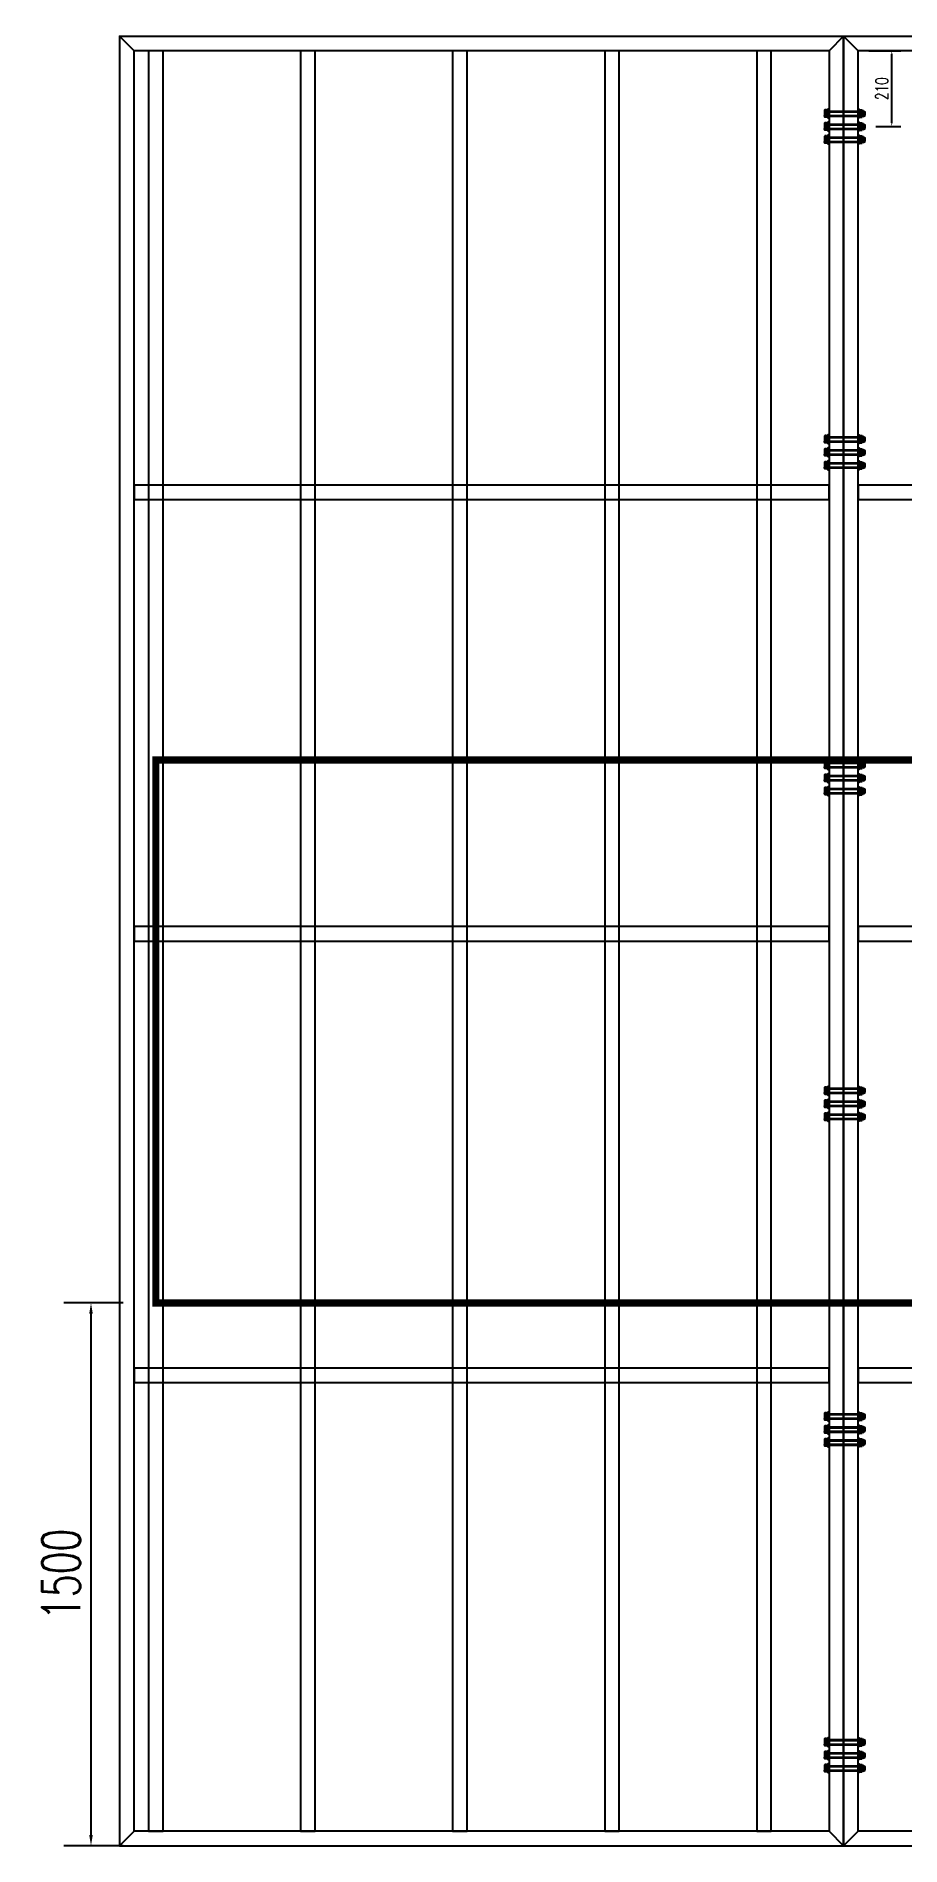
# Model space of a CAD drawing. Header units: millimetres. Extents: x -1088552 to 100, y 985 to 1353733.
# Drawn here: x -861369 to -858980, y 1297614 to 1302614 of the extents above; entities that cross this region are included whole.
import ezdxf

# ---------------------------------------------------------------- set-up
doc = ezdxf.new("R2010")
doc.units = ezdxf.units.MM
doc.header["$LTSCALE"] = 10
doc.layers.get('0').update_dxf_attribs({"linetype": 'CONTINUOUS'})
doc.layers.get('DEFPOINTS').update_dxf_attribs({"linetype": 'CONTINUOUS'})
doc.layers.add('W-STEEL_FRAME钢架', color=3, linetype='CONTINUOUS')
doc.styles.add('STANDARD_T3', font='simplex.shx', dxfattribs={"width": 0.7, "bigfont": 'gbcbig.shx'})
doc.dimstyles.new('W&&10', dxfattribs={"dimtxt": 35, "dimasz": 10, "dimexe": 25, "dimexo": 30, "dimgap": 10, "dimtad": 1, "dimdec": 0, "dimzin": 0, "dimdsep": 46, "dimtxsty": 'STANDARD_T3', "dimcen": 0.09, "dimclrd": 1, "dimclre": 1, "dimclrt": 7, "dimazin": 2, "dimtfac": 1, "dimtdec": 0, "dimtix": 1, "dimtmove": 2, "dimatfit": 3, "dimfxl": 100, "dimtolj": 1, "dimtzin": 0, "dimarcsym": 0})
doc.dimstyles.new('W&&30', dxfattribs={"dimtxt": 105, "dimasz": 30, "dimexe": 75, "dimexo": 90, "dimgap": 30, "dimtad": 1, "dimdec": 0, "dimzin": 0, "dimdsep": 46, "dimtxsty": 'STANDARD_T3', "dimcen": 0.09, "dimclrd": 1, "dimclre": 1, "dimclrt": 7, "dimazin": 2, "dimtfac": 1, "dimtdec": 0, "dimtix": 1, "dimtmove": 2, "dimatfit": 3, "dimfxl": 100, "dimtolj": 1, "dimtzin": 0, "dimarcsym": 0})

msp = doc.modelspace()

# ---------------------------------------------------------------- blocks, each defined once
blk = doc.blocks.new('*U562')
at = {"lineweight": -3, "transparency": 33554687}
for p, q in [((-56.1, 43.7), (-56.1, 41.3)), ((-56.1, 41.3), (-56.1, 28.3)), ((-56.1, 28.3), (-56.1, 30.7)), ((-56.1, 7.7), (-56.1, 5.3)), ((-56.1, 5.3), (-56.1, -7.7)), ((-50.1, 46), (-55.1, 46)), ((-55.1, 46), (-55.1, 26)), ((-55.1, 41.3), (-50.1, 41.3)), ((-55.1, 30.7), (-50.1, 30.7)), ((-50.1, 26), (-55.1, 26)), ((-50.1, 10), (-55.1, 10)), ((-55.1, 10), (-55.1, -10)), ((-55.1, 5.3), (-50.1, 5.3)), ((-50.1, 45), (-50.1, 46)), ((-50.1, 27), (-50.1, 26)), ((-50.1, 9), (-50.1, 10)), ((-47.1, 48), (-47.1, 45)), ((-47.1, 24), (-47.1, 27)), ((-47.1, 12), (-47.1, 9)), ((-45.1, 48), (-45.1, 41)), ((-45.1, 48), (-45.1, 24)), ((-45.1, 43), (53.1, 43)), ((-45.1, 29), (53.1, 29)), ((-45.1, 12), (-45.1, 5)), ((-45.1, 12), (-45.1, -12)), ((-45.1, 7), (53.1, 7)), ((37.7, 48), (37.7, 41)), ((37.7, 48), (37.7, 24)), ((37.7, 12), (37.7, 5)), ((37.7, 12), (37.7, -12)), ((39.7, 48), (39.7, 45)), ((39.7, 24), (39.7, 27)), ((39.7, 12), (39.7, 9)), ((42.7, 45), (42.7, 46)), ((42.7, 46), (47.7, 46)), ((47.7, 41.3), (42.7, 41.3)), ((47.7, 30.7), (42.7, 30.7)), ((42.7, 27), (42.7, 26)), ((42.7, 26), (47.7, 26)), ((42.7, 9), (42.7, 10)), ((42.7, 10), (47.7, 10)), ((47.7, 5.3), (42.7, 5.3)), ((47.7, 46), (47.7, 26)), ((47.7, 10), (47.7, -10)), ((48.7, 43.7), (48.7, 41.3)), ((48.7, 41.3), (48.7, 28.3)), ((48.7, 28.3), (48.7, 30.7)), ((48.7, 7.7), (48.7, 5.3)), ((48.7, 5.3), (48.7, -7.7)), ((53.1, 29), (53.1, 43)), ((53.1, 43), (56.1, 41)), ((53.1, 29), (56.1, 31)), ((53.1, -7), (53.1, 7)), ((53.1, 7), (56.1, 5)), ((56.1, 31), (56.1, 41)), ((56.1, -5), (56.1, 5)), ((-56.1, -7.7), (-56.1, -5.3)), ((-56.1, -28.3), (-56.1, -30.7)), ((-56.1, -30.7), (-56.1, -43.7)), ((-56.1, -43.7), (-56.1, -41.3)), ((-55.1, -5.3), (-50.1, -5.3)), ((-50.1, -10), (-55.1, -10)), ((-50.1, -26), (-55.1, -26)), ((-55.1, -26), (-55.1, -46)), ((-55.1, -30.7), (-50.1, -30.7)), ((-55.1, -41.3), (-50.1, -41.3)), ((-50.1, -46), (-55.1, -46)), ((-50.1, -9), (-50.1, -10)), ((-50.1, -27), (-50.1, -26)), ((-50.1, -45), (-50.1, -46)), ((-47.1, -12), (-47.1, -9)), ((-47.1, -24), (-47.1, -27)), ((-47.1, -48), (-47.1, -45)), ((-45.1, -7), (53.1, -7)), ((-45.1, -24), (-45.1, -31)), ((-45.1, -24), (-45.1, -48)), ((-45.1, -29), (53.1, -29)), ((-45.1, -43), (53.1, -43)), ((37.7, -24), (37.7, -31)), ((37.7, -24), (37.7, -48)), ((39.7, -12), (39.7, -9)), ((39.7, -24), (39.7, -27)), ((39.7, -48), (39.7, -45)), ((47.7, -5.3), (42.7, -5.3)), ((42.7, -9), (42.7, -10)), ((42.7, -10), (47.7, -10)), ((42.7, -27), (42.7, -26)), ((42.7, -26), (47.7, -26)), ((47.7, -30.7), (42.7, -30.7)), ((47.7, -41.3), (42.7, -41.3)), ((42.7, -45), (42.7, -46)), ((42.7, -46), (47.7, -46)), ((47.7, -26), (47.7, -46)), ((48.7, -7.7), (48.7, -5.3)), ((48.7, -28.3), (48.7, -30.7)), ((48.7, -30.7), (48.7, -43.7)), ((48.7, -43.7), (48.7, -41.3)), ((53.1, -7), (56.1, -5)), ((53.1, -43), (53.1, -29)), ((53.1, -29), (56.1, -31)), ((53.1, -43), (56.1, -41)), ((56.1, -41), (56.1, -31))]:
    blk.add_line(p, q, dxfattribs=at)
at = {"color": 6, "lineweight": -3, "transparency": 33554687}
for p, q in [((-45.1, 41), (56.1, 41)), ((-45.1, 31), (56.1, 31)), ((-45.1, 5), (56.1, 5)), ((-45.1, -5), (56.1, -5)), ((-45.1, -31), (56.1, -31)), ((-45.1, -41), (56.1, -41))]:
    blk.add_line(p, q, dxfattribs=at)
at = {"color": 1, "transparency": 33554687}
for p, q in [((47.7, 46), (48.7, 43.7)), ((48.7, 28.3), (47.7, 26)), ((47.7, 10), (48.7, 7.7)), ((48.7, -7.7), (47.7, -10)), ((47.7, -26), (48.7, -28.3)), ((48.7, -43.7), (47.7, -46))]:
    blk.add_line(p, q, dxfattribs=at)
at = {"lineweight": -3, "transparency": 33554687}
for points in [[(-47.1, 45), (-50.1, 45), (-50.1, 27), (-47.1, 27)], [(-47.1, 9), (-50.1, 9), (-50.1, -9), (-47.1, -9)], [(-45.1, 43), (-45.1, 48), (-47.1, 48), (-47.1, 24), (-45.1, 24), (-45.1, 29)], [(-45.1, 7), (-45.1, 12), (-47.1, 12), (-47.1, -12), (-45.1, -12), (-45.1, -7)], [(37.7, 43), (37.7, 48), (39.7, 48), (39.7, 24), (37.7, 24), (37.7, 29)], [(37.7, 7), (37.7, 12), (39.7, 12), (39.7, -12), (37.7, -12), (37.7, -7)], [(39.7, 45), (42.7, 45), (42.7, 27), (39.7, 27)], [(39.7, 9), (42.7, 9), (42.7, -9), (39.7, -9)], [(-47.1, -27), (-50.1, -27), (-50.1, -45), (-47.1, -45)], [(-45.1, -29), (-45.1, -24), (-47.1, -24), (-47.1, -48), (-45.1, -48), (-45.1, -43)], [(37.7, -29), (37.7, -24), (39.7, -24), (39.7, -48), (37.7, -48), (37.7, -43)], [(39.7, -27), (42.7, -27), (42.7, -45), (39.7, -45)]]:
    blk.add_lwpolyline(points, dxfattribs=at)
for centre, radius, start, end in [((-52.8, 43.7), 3.22, 133.6028, 226.3972), ((-41.3, 36), 14.7, 158.7607, 201.2393), ((-52.8, 28.3), 3.22, 133.6028, 226.3972), ((-52.8, 7.7), 3.22, 133.6028, 226.3972), ((-41.3, 0), 14.7, 158.7607, 201.2393), ((-52.8, -7.7), 3.22, 133.6028, 226.3972), ((-52.8, -28.3), 3.22, 133.6028, 226.3972), ((-41.3, -36), 14.7, 158.7607, 201.2393), ((-52.8, -43.7), 3.22, 133.6028, 226.3972)]:
    blk.add_arc(centre, radius, start, end, dxfattribs=at)
blk = doc.blocks.new('*U563')
at = {"color": 0, "linetype": 'ByBlock', "lineweight": -2, "transparency": 16777216}
for p in [(0, 4500), (0, 3600), (0, 2700), (0, 1800), (0, 900), (0, 0)]:
    blk.add_blockref('*U562', p, dxfattribs=at)
blk = doc.blocks.new('*D564')
at = {"color": 1, "lineweight": -2, "transparency": 16777216}
for p, q in [((-859068.4, 1302574.1), (-858980.4, 1302574.1)), ((-859005.4, 1302374.4), (-859005.4, 1302564.1)), ((-859049.3, 1302364.4), (-858980.4, 1302364.4))]:
    blk.add_line(p, q, dxfattribs=at)
at = {"color": 1, "transparency": 16777216}
for points in [[(-859007.1, 1302564.1), (-859003.7, 1302564.1), (-859005.4, 1302574.1)], [(-859007.1, 1302374.4), (-859003.7, 1302374.4), (-859005.4, 1302364.4)]]:
    blk.add_solid(points, dxfattribs=at)
at = {"layer": 'DEFPOINTS', "color": 0, "transparency": 16777216}
for p in [(-859098.4, 1302574.1), (-859005.4, 1302574.1), (-859079.3, 1302364.4)]:
    blk.add_point(p, dxfattribs=at)
at = {"color": 7, "transparency": 16777216, "insert": (-859032.9, 1302469.2), "char_height": 35, "attachment_point": 5, "rotation": 90, "style": 'STANDARD_T3'}
blk.add_mtext('\\A1;210', dxfattribs=at)
blk = doc.blocks.new('*U588')
at = {"transparency": 33554687}
blk.add_lwpolyline([(-20, 730), (-20, -1190), (20, -1190), (20, 730)], close=True, dxfattribs=at)
blk = doc.blocks.new('*U589')
at = {"color": 0, "linetype": 'ByBlock', "lineweight": -2, "transparency": 16777216}
for p in [(0, 0), (1220, 0), (2440, 0)]:
    blk.add_blockref('*U588', p, dxfattribs=at)
blk = doc.blocks.new('*U590')
at = {"transparency": 33554687}
blk.add_lwpolyline([(-2440, -20), (2480, -20), (2480, 20), (-2440, 20)], close=True, dxfattribs=at)
blk = doc.blocks.new('*U591')
at = {"color": 0, "linetype": 'ByBlock', "lineweight": -2, "transparency": 16777216}
for p in [(0, 1680), (0, 1260), (0, 840), (0, 420), (0, 0)]:
    blk.add_blockref('*U590', p, dxfattribs=at)
blk = doc.blocks.new('*D596')
at = {"color": 1, "lineweight": -2, "transparency": 16777216}
for p, q in [((-861128.4, 1299114.1), (-861292.6, 1299114.1)), ((-861217.6, 1299084.1), (-861217.6, 1297644.1)), ((-861128.4, 1297614.1), (-861292.6, 1297614.1))]:
    blk.add_line(p, q, dxfattribs=at)
at = {"color": 1, "transparency": 16777216}
for points in [[(-861222.6, 1299084.1), (-861212.6, 1299084.1), (-861217.6, 1299114.1)], [(-861222.6, 1297644.1), (-861212.6, 1297644.1), (-861217.6, 1297614.1)]]:
    blk.add_solid(points, dxfattribs=at)
at = {"layer": 'DEFPOINTS', "color": 0, "transparency": 16777216}
for p in [(-861038.4, 1299114.1), (-861217.6, 1297614.1), (-861038.4, 1297614.1)]:
    blk.add_point(p, dxfattribs=at)
at = {"color": 7, "transparency": 16777216, "insert": (-861300.1, 1298364.1), "char_height": 105, "attachment_point": 5, "rotation": 90, "style": 'STANDARD_T3'}
blk.add_mtext('\\A1;1500', dxfattribs=at)
blk = doc.blocks.new('*U592')
at = {"transparency": 33554687}
blk.add_lwpolyline([(-20, 730), (-20, -1190), (20, -1190), (20, 730)], close=True, dxfattribs=at)
blk = doc.blocks.new('*U593')
at = {"color": 0, "linetype": 'ByBlock', "lineweight": -2, "transparency": 16777216}
for p in [(0, 0), (1220, 0), (2440, 0)]:
    blk.add_blockref('*U592', p, dxfattribs=at)

# ---------------------------------------------------------------- dimensions: what is measured, and where the dimension line sits
at = {"transparency": 33554687}
for base, p1, p2, dimstyle, picture, middle in [((-859005.4, 1302574.1), (-859079.3, 1302364.4), (-859098.4, 1302574.1), 'W&&10', '*D564', (-859032.9, 1302469.2)), ((-861217.6, 1297614.1), (-861038.4, 1299114.1), (-861038.4, 1297614.1), 'W&&30', '*D596', (-861300.1, 1298364.1))]:
    dim = msp.add_linear_dim(base=base, p1=p1, p2=p2, angle=90, dimstyle=dimstyle, dxfattribs=at)
    dim.commit()
    dim.dimension.update_dxf_attribs({"geometry": picture, "text_midpoint": middle})

# ---------------------------------------------------------------- linework, layer by layer
at = {"color": 2, "transparency": 33554687, "const_width": 20}
msp.add_lwpolyline([(-861038.4, 1300614.1), (-861038.4, 1299114.1), (-857238.4, 1299114.1), (-857238.4, 1300614.1)], close=True, dxfattribs=at)
at = {"layer": 'W-STEEL_FRAME钢架', "transparency": 33554687}
for points in [[(-861138.4, 1297614.1), (-861098.4, 1297654.1), (-861098.4, 1302574.1), (-861138.4, 1302614.1)], [(-859138.4, 1302614.1), (-859178.4, 1302574.1), (-861098.4, 1302574.1), (-861138.4, 1302614.1)], [(-859138.4, 1302614.1), (-859178.4, 1302574.1), (-859178.4, 1297654.1), (-859138.4, 1297614.1)], [(-859138.4, 1297614.1), (-859098.4, 1297654.1), (-859098.4, 1302574.1), (-859138.4, 1302614.1)], [(-857138.4, 1302614.1), (-857178.4, 1302574.1), (-859098.4, 1302574.1), (-859138.4, 1302614.1)], [(-859138.4, 1297614.1), (-859178.4, 1297654.1), (-861098.4, 1297654.1), (-861138.4, 1297614.1)], [(-857138.4, 1297614.1), (-857178.4, 1297654.1), (-859098.4, 1297654.1), (-859138.4, 1297614.1)]]:
    msp.add_lwpolyline(points, close=True, dxfattribs=at)

# ---------------------------------------------------------------- block references
at = {"transparency": 33554687, "rotation": 270}
for name, p in [('*U591', (-861038.5, 1300134.1)), ('*U589', (-859908.4, 1301353.8)), ('*U593', (-857908.4, 1301353.8))]:
    msp.add_blockref(name, p, dxfattribs=at)
at = {"transparency": 33554687}
msp.add_blockref('*U563', (-859135.3, 1297864.4), dxfattribs=at)

msp.set_redraw_order([(e.dxf.handle, doc.entitydb.next_handle()) for e in msp.query("TEXT MTEXT ATTDEF DIMENSION ARC_DIMENSION")])  # texts and dimensions are drawn at this point

doc.saveas('drawing.dxf')
